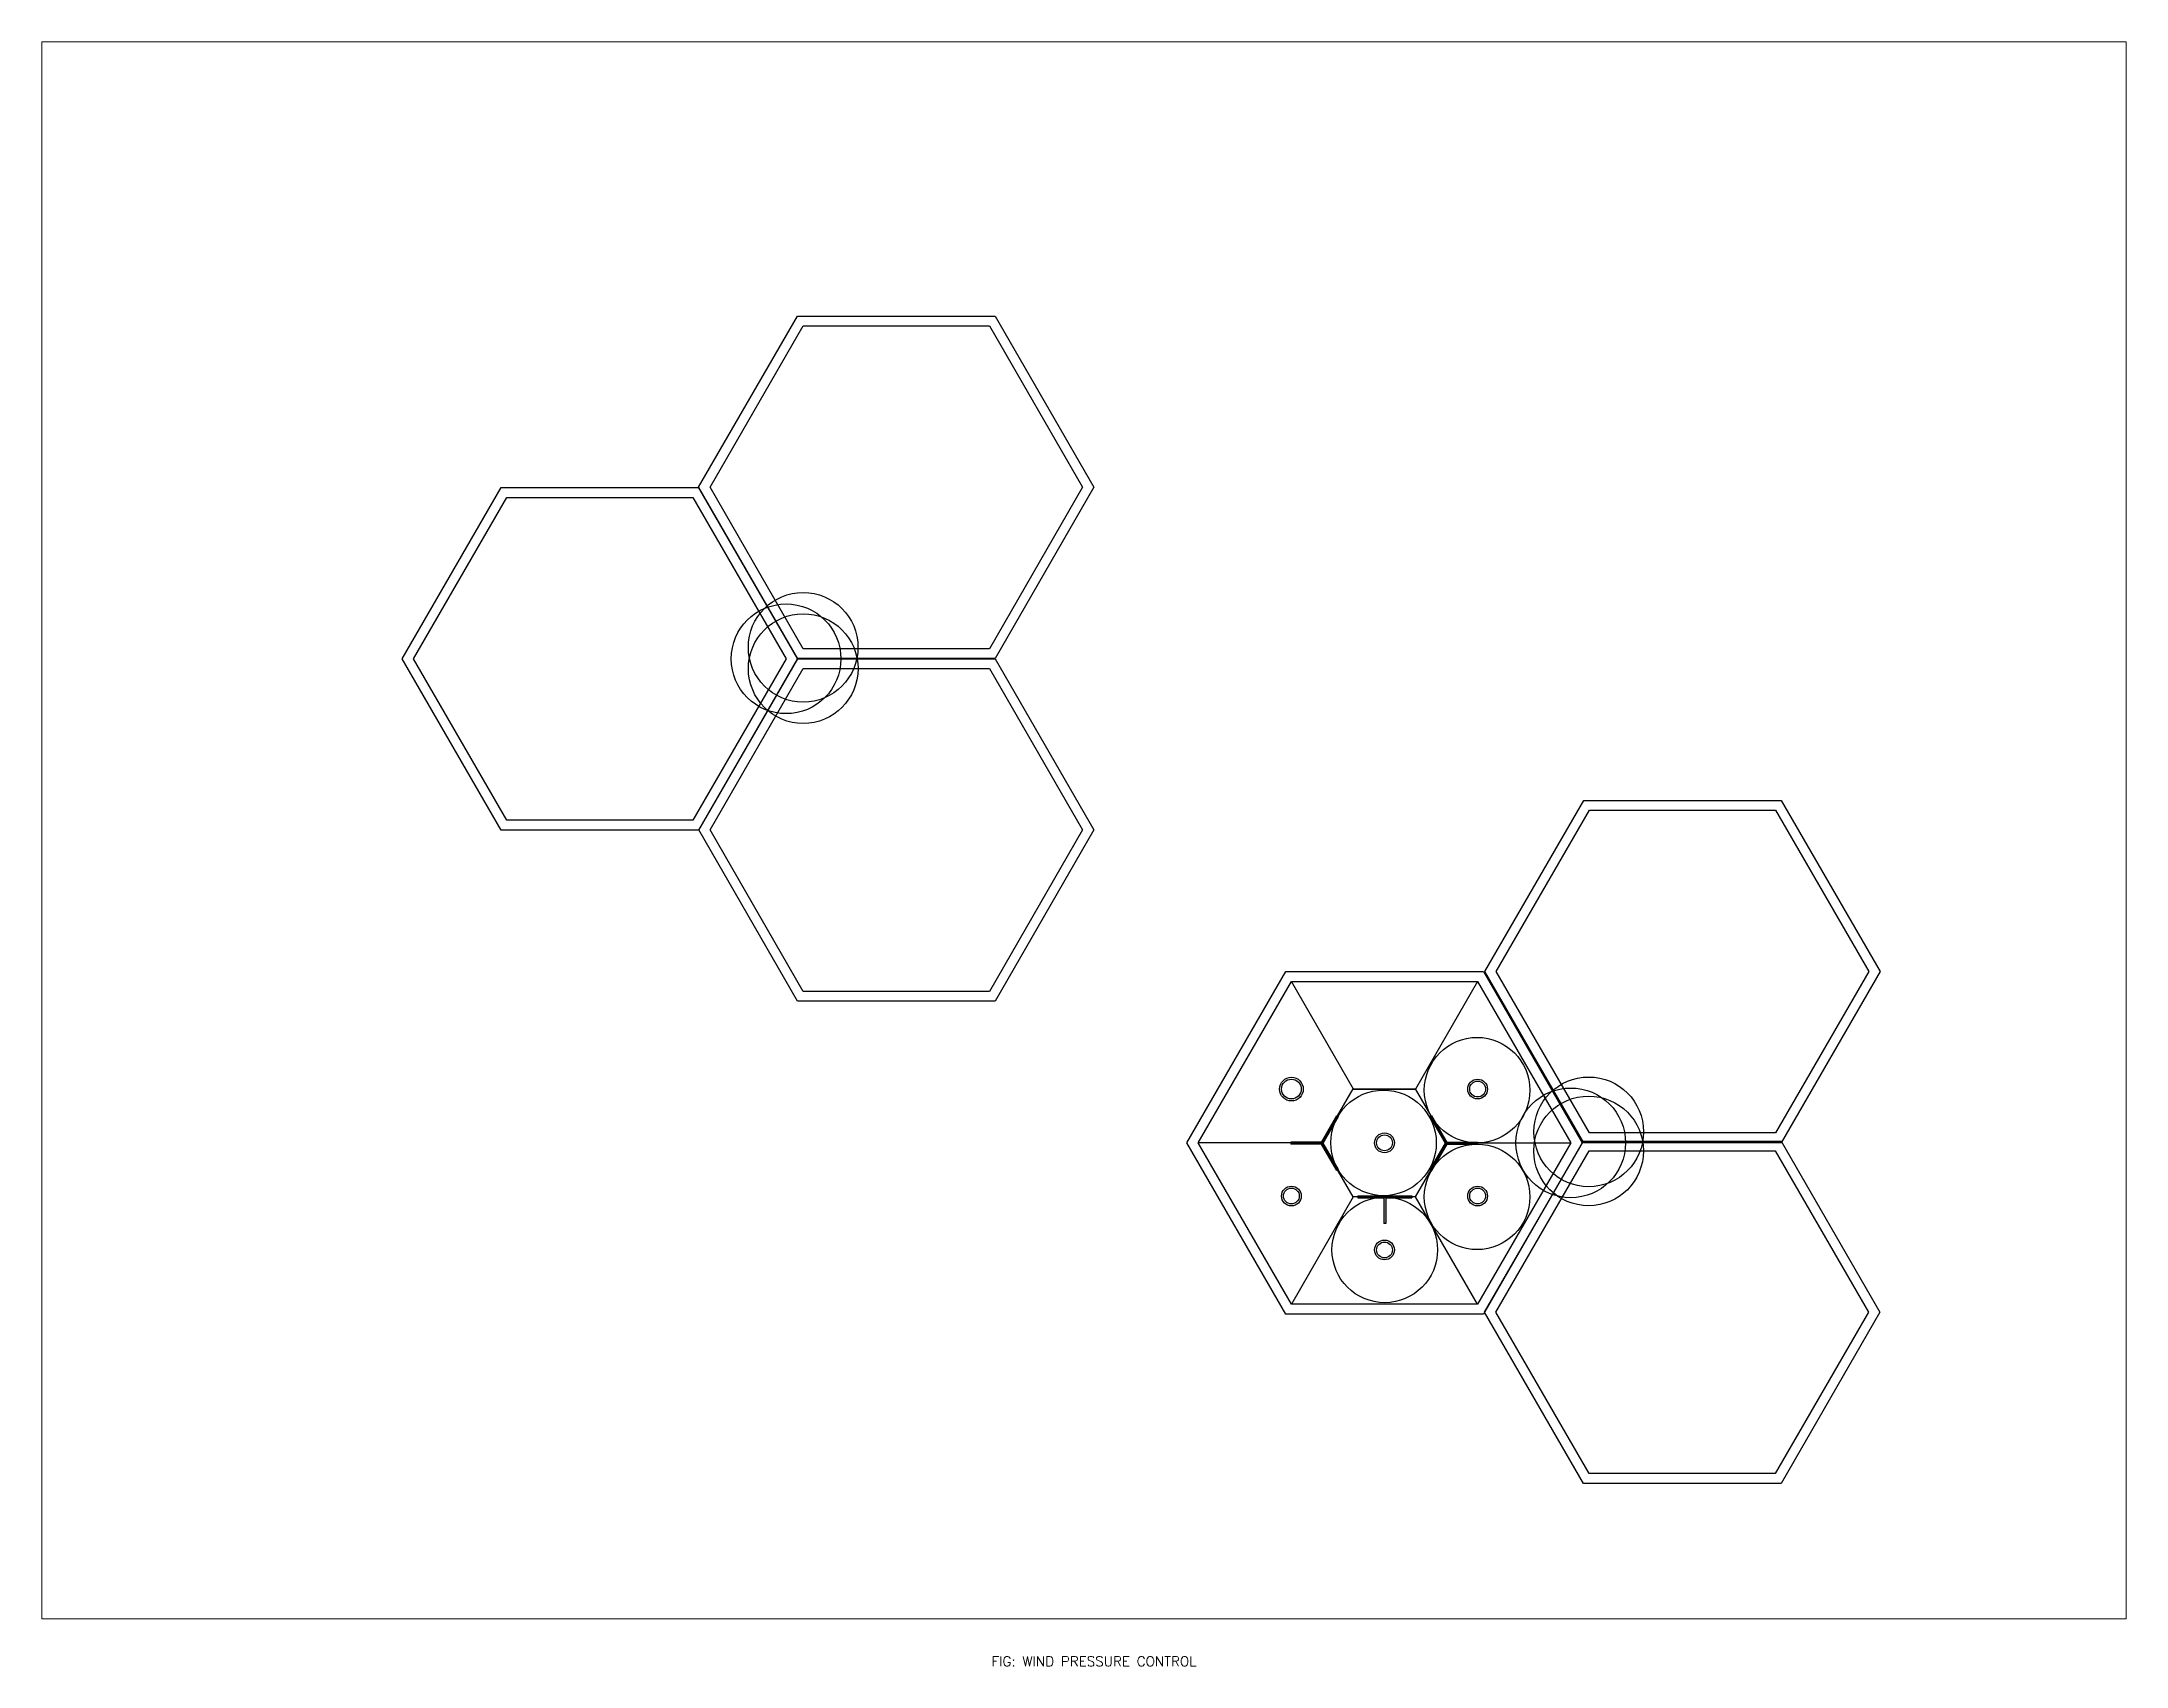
# Model space of a CAD drawing. Header units: millimetres. Extents: x 4404 to 35754, y 4815 to 12820.
# Drawn here: x 4836 to 10110, y 8712 to 12820 of the extents above; entities that cross this region are included whole.
import ezdxf

# ---------------------------------------------------------------- set-up
doc = ezdxf.new("R2010")
doc.units = ezdxf.units.MM
doc.layers.get('0').update_dxf_attribs({"color": 50})
doc.layers.add('naming', color=102, linetype='Continuous', lineweight=20)
doc.styles.add('Annotative', font='romans.shx')
pattern_1 = [(0, (696.75404, 5049.7), (0, 0.6985), [0.508, -0.1905]), (90, (696.75404, 5049.7), (-0.6985, 4e-17), [0.508, -0.1905])]

msp = doc.modelspace()

# ---------------------------------------------------------------- texts
at = {"layer": 'naming', "insert": (7238.8, 8736.9), "char_height": 25, "width": 641.249, "attachment_point": 1, "style": 'Annotative'}
msp.add_mtext('FIG: WIND PRESSURE CONTROL', dxfattribs=at)

# ---------------------------------------------------------------- hatches: boundary and pattern name
h = msp.add_hatch()
h.set_pattern_fill('ANGLE', color=256, scale=0.1)
h.set_pattern_definition(pattern_1)
h.paths.add_polyline_path([(8114, 10103.3), (8112.2, 10104.4), (8073.6, 10037.5), (7996.4, 10037.5), (7996.4, 10035.6), (8074.9, 10035.6)])
h.paths.add_polyline_path([(8077.9, 10035), (8106.5, 10084.5, -0.03782), (8115.3, 10102.6), (8114, 10103.3), (8074.9, 10035.6), (8114.5, 9967), (8115.7, 9967.7, -0.032758), (8107.8, 9983.3)])
h.paths.add_polyline_path([(8074.9, 10035.6), (7996.4, 10035.6), (7996.4, 10032.5), (8073.6, 10032.5), (8112.2, 9965.6), (8114.5, 9967)])
h.paths.add_polyline_path([(8302, 9899.3), (8165.5, 9899.3), (8165.5, 9896.6), (8211.8, 9896.6, -0.082795), (8255.7, 9896.6), (8302, 9896.6)])
h.paths.add_polyline_path([(8302, 9901.6), (8165.5, 9901.6), (8165.5, 9899.3), (8302, 9899.3)])
h.paths.add_polyline_path([(8391, 10032.5), (8465.4, 10032.5, -0.00537), (8468.3, 10032.5), (8468.3, 10035.3, -0.018533), (8458.4, 10035.6), (8389.6, 10035.6), (8350, 9967), (8351.9, 9965.9, -0.024557), (8359, 9976.9)])
h.paths.add_polyline_path([(8389.6, 10035.6), (8350.5, 10103.3), (8348.1, 10101.9), (8386.7, 10035), (8348.1, 9968.1), (8350, 9967)])
h.paths.add_polyline_path([(8443.3, 10037.5), (8391, 10037.5), (8364, 10084.3, -0.043707), (8350.9, 10103.5), (8350.5, 10103.3), (8389.6, 10035.6), (8458.4, 10035.6, -0.028515)])
h = msp.add_hatch()
h.set_pattern_fill('ANGLE', color=256, scale=0.1)
h.set_pattern_definition(pattern_1)
h.paths.add_polyline_path([(8468.3, 10037.5), (8443.3, 10037.5, 0.028515), (8458.4, 10035.6), (8468.3, 10035.6)])
h.paths.add_polyline_path([(8352.4, 10104.4), (8350.9, 10103.5, 0.043707), (8364, 10084.3)])
h.paths.add_polyline_path([(8116.5, 10101.9), (8115.3, 10102.6, 0.03782), (8106.5, 10084.5)])
h.paths.add_polyline_path([(8107.8, 9983.3, 0.032758), (8115.7, 9967.7), (8116.5, 9968.1)])
h = msp.add_hatch()
h.set_pattern_fill('ANGLE', color=256, scale=0.1)
h.set_pattern_definition(pattern_1)
h.paths.add_polyline_path([(8236.2, 9896.6), (8255.7, 9896.6, 0.082795), (8211.8, 9896.6), (8231.2, 9896.6), (8231.2, 9831.4), (8236.2, 9831.4)])

# ---------------------------------------------------------------- linework, layer by layer
for p, q in [((8154.6, 10171.6), (8311.7, 10171.6)), ((8112.2, 10104.4), (8116.5, 10101.9)), ((8352.4, 10104.4), (8348.1, 10101.9)), ((7996.4, 10037.5), (7996.4, 10032.5)), ((8468.3, 10037.5), (8468.3, 10032.5)), ((8348.1, 9968.1), (8352.4, 9965.6)), ((8165.5, 9901.6), (8165.5, 9896.6)), ((8236.2, 9831.4), (8231.2, 9831.4))]:
    msp.add_line(p, q)
at = {"lineweight": 25}
for p, q in [((8073.6, 10037.5), (8112.2, 10104.4)), ((8077.9, 10035), (8116.5, 10101.9)), ((8348.1, 10101.9), (8386.7, 10035)), ((8352.4, 10104.4), (8391, 10037.5)), ((8073.6, 10037.5), (7996.4, 10037.5)), ((8073.6, 10032.5), (7996.4, 10032.5)), ((8112.2, 9965.6), (8073.6, 10032.5)), ((8116.5, 9968.1), (8077.9, 10035)), ((8386.7, 10035), (8348.1, 9968.1)), ((8391, 10032.5), (8352.4, 9965.6)), ((8391, 10037.5), (8468.3, 10037.5)), ((8391, 10032.5), (8468.3, 10032.5)), ((8116.5, 9968.1), (8112.2, 9965.6)), ((8165.5, 9901.6), (8302, 9901.6)), ((8165.5, 9896.6), (8231.2, 9896.6)), ((8236.2, 9896.6), (8302, 9896.6)), ((8302, 9901.6), (8302, 9896.6))]:
    msp.add_line(p, q, dxfattribs=at)
at = {"color": 6, "transparency": 33554661}
for p, q in [((8074.9, 10035.6), (7762, 10035.6)), ((8389.6, 10035.6), (8704.3, 10035.6)), ((8153.6, 9899.3), (7997.6, 9627.6)), ((8310.9, 9899.3), (8467.8, 9627.6))]:
    msp.add_line(p, q, dxfattribs=at)
for points in [[(7248, 11260.3), (6748, 11260.3), (6498, 11693.4), (6748, 12126.4), (7248, 12126.4), (7498, 11693.4), (7248, 11260.3)], [(6498, 10826.6), (5998, 10826.6), (5748, 11259.7), (5998, 11692.7), (6498, 11692.7), (6748, 11259.7), (6498, 10826.6)], [(7248.1, 10393.7), (6748.1, 10393.7), (6498.1, 10826.8), (6748.1, 11259.8), (7248.1, 11259.8), (7498.1, 10826.8), (7248.1, 10393.7)], [(9237.1, 10035.6), (8737.1, 10035.6), (8487.1, 10468.6), (8737.1, 10901.6), (9237.1, 10901.6), (9487.1, 10468.6), (9237.1, 10035.6)], [(8483.2, 9602.6), (7983.2, 9602.6), (7733.2, 10035.6), (7983.2, 10468.6), (8483.2, 10468.6), (8733.2, 10035.6), (8483.2, 9602.6)], [(7997.6, 10443.6), (8468.7, 10443.6), (8311.7, 10171.6)], [(8154.6, 10171.6), (7997.6, 10443.6)], [(8310.9, 9899.3), (8153.6, 9899.3), (8074.9, 10035.6), (8153.6, 10171.9), (8310.9, 10171.9), (8389.6, 10035.6), (8310.9, 9899.3)], [(9236.3, 9174.1), (8736.3, 9174.1), (8486.3, 9607.1), (8736.3, 10040.1), (9236.3, 10040.1), (9486.3, 9607.1), (9236.3, 9174.1)]]:
    msp.add_lwpolyline(points)
for points in [[(7233.6, 11285.3), (6762.4, 11285.3), (6526.9, 11693.4), (6762.4, 12101.4), (7233.6, 12101.4), (7469.1, 11693.4)], [(6483.6, 10851.6), (6012.4, 10851.6), (5776.9, 11259.7), (6012.4, 11667.7), (6483.6, 11667.7), (6719.1, 11259.7)], [(7233.7, 10418.7), (6762.5, 10418.7), (6527, 10826.8), (6762.5, 11234.8), (7233.7, 11234.8), (7469.2, 10826.8)], [(9222.7, 10060.6), (8751.6, 10060.6), (8516, 10468.6), (8751.6, 10876.6), (9222.7, 10876.6), (9458.3, 10468.6)], [(8468.7, 9627.6), (7997.6, 9627.6), (7762, 10035.6), (7997.6, 10443.6), (8468.7, 10443.6), (8704.3, 10035.6)], [(9221.8, 9199.1), (8750.7, 9199.1), (8515.1, 9607.1), (8750.7, 10015.1), (9221.8, 10015.1), (9457.4, 9607.1)]]:
    msp.add_lwpolyline(points, close=True)
at = {"lineweight": 25}
for points in [[(8165.5, 9901.6), (8233.7, 9901.6)], [(8231.2, 9896.6), (8231.2, 9831.4)], [(8236.2, 9896.6), (8236.2, 9831.4)]]:
    msp.add_lwpolyline(points, dxfattribs=at)
for centre, radius in [((6719.1, 11259.7), 138.7), ((6762.4, 11288.8), 138.7), ((6762.5, 11234.8), 138.7), ((7997.6, 10171.6), 30), ((7997.6, 10171.6), 25), ((8468.7, 10171.6), 25), ((8468.7, 10171.6), 20), ((8233.2, 10035.6), 25), ((8233.2, 10035.6), 20), ((7997.6, 9901.1), 25), ((7997.6, 9901.1), 20), ((8468.7, 9901.1), 25), ((8468.7, 9901.1), 20), ((8233.2, 9764.8), 25), ((8233.2, 9764.8), 20)]:
    msp.add_circle(centre, radius)
at = {"color": 6, "transparency": 33554661}
for centre, radius in [((8467.4, 10168.8), 133.5), ((8749.8, 10063.4), 138.7), ((8230.7, 10035.5), 133.5), ((8704.3, 10035.6), 138.7), ((8749.6, 10015.2), 138.7), ((8467.4, 9899), 133.5), ((8233.8, 9764.9), 133.5)]:
    msp.add_circle(centre, radius, dxfattribs=at)
at = {"layer": 'naming'}
msp.add_lwpolyline([(4835.9, 12820.2), (10109.9, 12820.2), (10109.9, 8832), (4835.9, 8832)], close=True, dxfattribs=at)

msp.set_redraw_order([(e.dxf.handle, doc.entitydb.next_handle()) for e in msp.query("TEXT MTEXT ATTDEF DIMENSION ARC_DIMENSION")])  # texts and dimensions are drawn at this point

doc.saveas('drawing.dxf')
